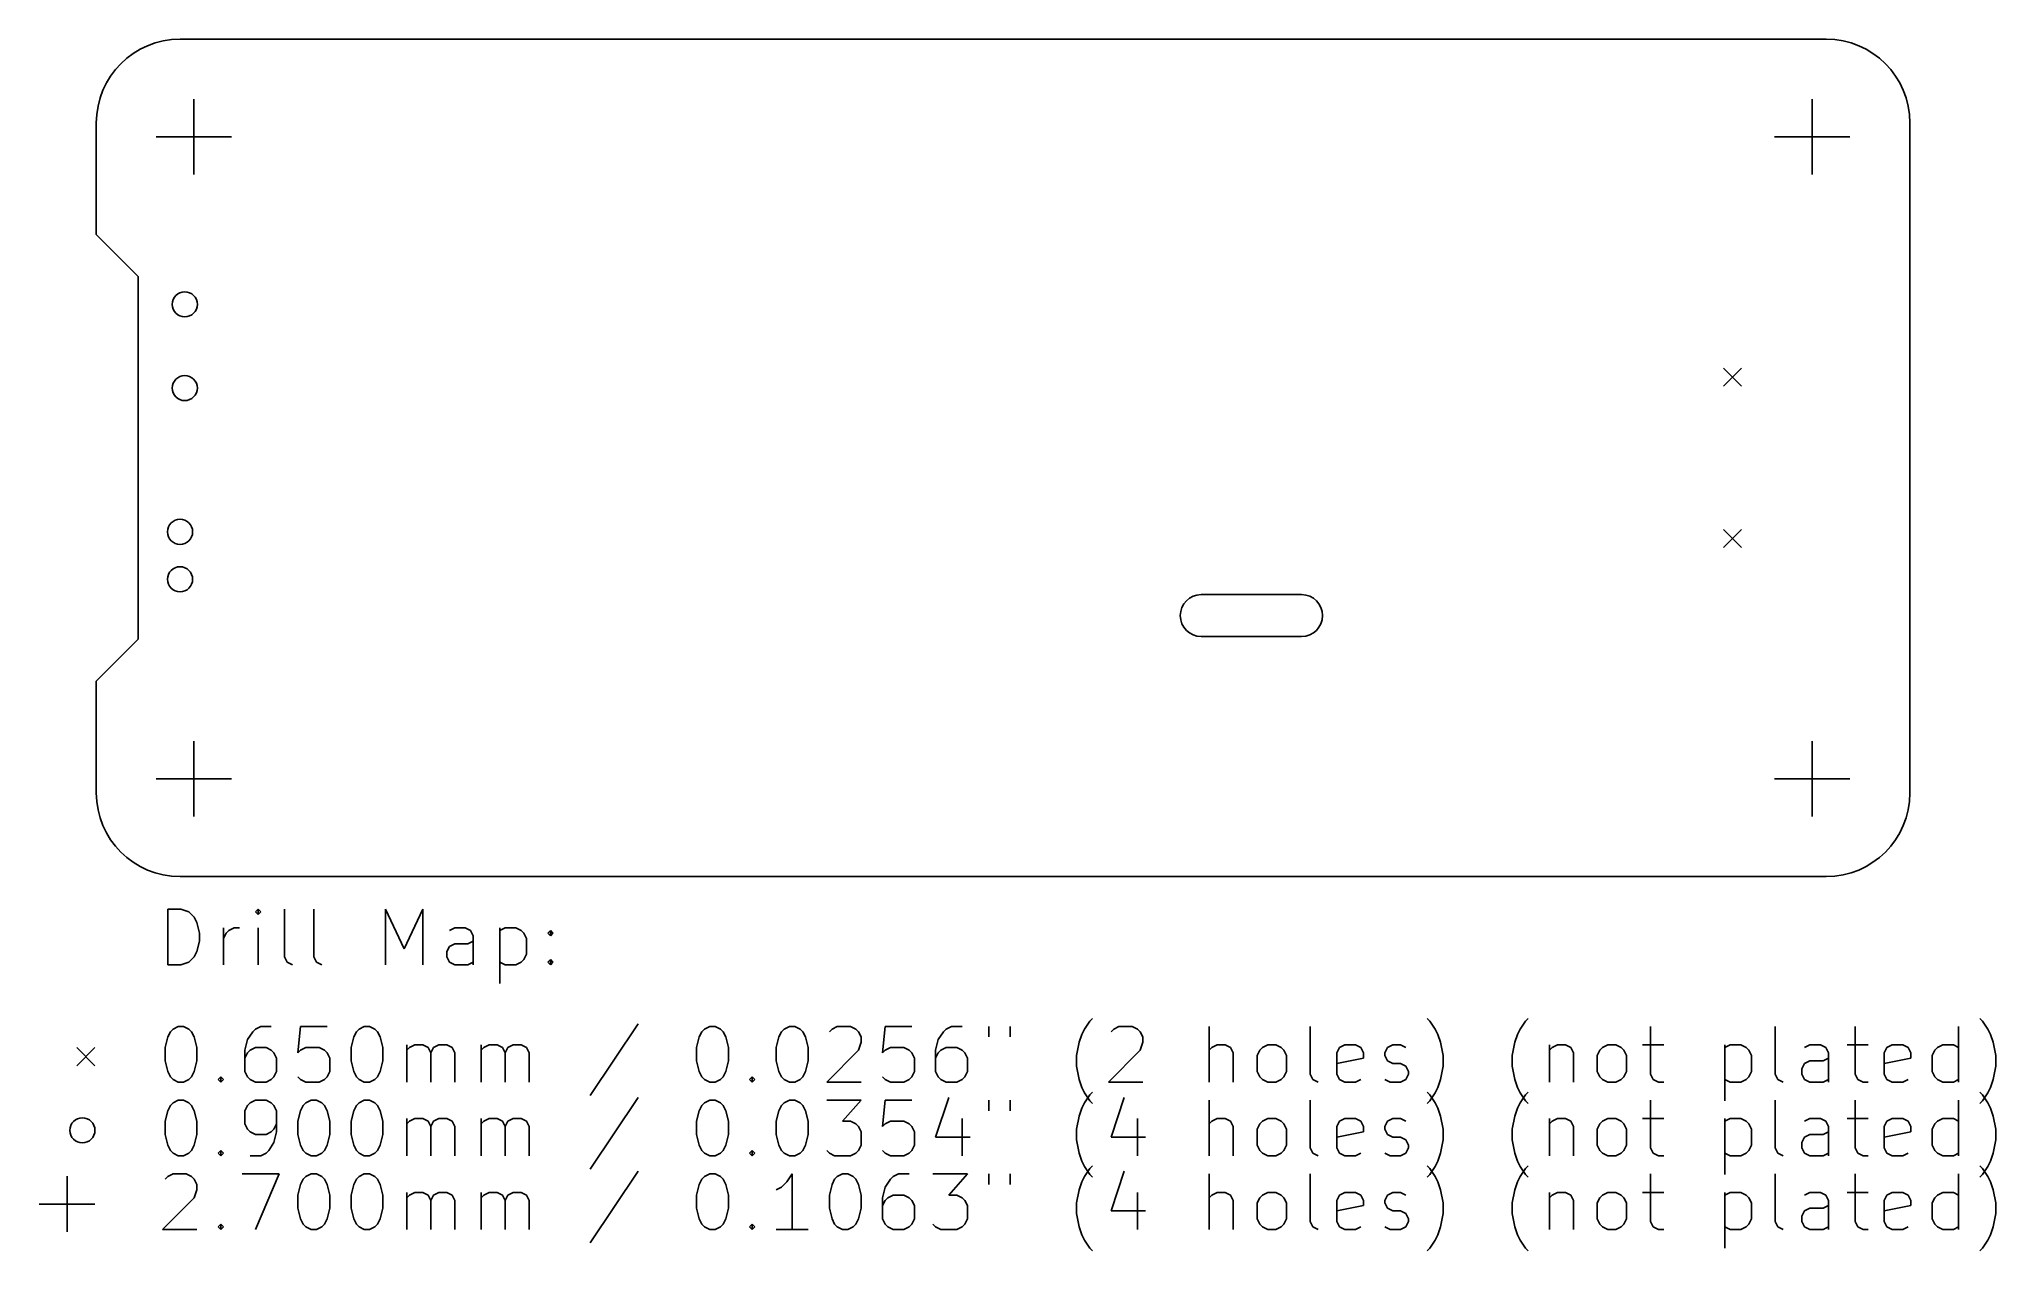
# Model space of a CAD drawing. Extents: x 3.5 to 6.26, y -5.33 to -3.62.
import ezdxf

# ---------------------------------------------------------------- set-up
doc = ezdxf.new("R2010")
doc.units = 0
doc.header["$MEASUREMENT"] = 0
doc.layers.add('BLACK', color=7, linetype='CONTINUOUS')

msp = doc.modelspace()

# ---------------------------------------------------------------- linework, layer by layer
at = {"layer": 'BLACK', "linetype": 'CONTINUOUS'}
for p, q in [((6.02362, -3.62205), (3.70079, -3.62205)), ((3.72047, -3.70669), (3.72047, -3.81299)), ((6.00394, -3.70669), (6.00394, -3.81299)), ((3.58268, -3.74016), (3.58268, -3.89764)), ((6.14173, -4.68504), (6.14173, -3.74016)), ((3.66732, -3.75984), (3.77362, -3.75984)), ((5.95079, -3.75984), (6.05709, -3.75984)), ((3.58268, -3.89764), (3.64173, -3.95669)), ((3.64173, -4.4685), (3.64173, -3.95669)), ((5.87874, -4.08602), (5.90433, -4.11161)), ((5.90433, -4.08602), (5.87874, -4.11161)), ((5.87874, -4.31358), (5.90433, -4.33917)), ((5.90433, -4.31358), (5.87874, -4.33917)), ((5.2126, -4.40551), (5.14173, -4.40551)), ((5.2126, -4.40551), (5.28346, -4.40551)), ((3.58268, -4.52756), (3.64173, -4.4685)), ((5.2126, -4.46457), (5.14173, -4.46457)), ((5.2126, -4.46457), (5.28346, -4.46457)), ((3.58268, -4.68504), (3.58268, -4.52756)), ((3.72047, -4.6122), (3.72047, -4.7185)), ((6.00394, -4.6122), (6.00394, -4.7185)), ((3.66732, -4.66535), (3.77362, -4.66535)), ((5.95079, -4.66535), (6.05709, -4.66535)), ((3.70079, -4.80315), (6.02362, -4.80315)), ((3.68338, -4.92775), (3.68338, -4.84901)), ((3.68338, -4.84901), (3.70212, -4.84901)), ((3.70212, -4.84901), (3.71337, -4.85276)), ((3.71337, -4.85276), (3.72087, -4.86026)), ((3.81086, -4.84901), (3.80711, -4.85276)), ((3.80711, -4.85276), (3.81086, -4.85651)), ((3.81461, -4.85276), (3.81086, -4.84901)), ((3.81086, -4.84901), (3.81086, -4.85651)), ((3.81086, -4.85651), (3.81461, -4.85276)), ((3.84836, -4.9165), (3.84836, -4.84901)), ((3.8896, -4.9165), (3.8896, -4.84901)), ((3.99084, -4.92775), (3.99084, -4.84901)), ((3.99084, -4.84901), (4.01708, -4.90525)), ((4.01708, -4.90525), (4.04333, -4.84901)), ((4.04333, -4.84901), (4.04333, -4.92775)), ((3.72087, -4.86026), (3.72462, -4.86776)), ((3.72462, -4.86776), (3.72837, -4.88276)), ((3.72837, -4.88276), (3.72837, -4.894)), ((3.76212, -4.92775), (3.76212, -4.87526)), ((3.76212, -4.89025), (3.76587, -4.88276)), ((3.76587, -4.88276), (3.76962, -4.87901)), ((3.76962, -4.87901), (3.77711, -4.87526)), ((3.77711, -4.87526), (3.78461, -4.87526)), ((3.81086, -4.92775), (3.81086, -4.87526)), ((4.08833, -4.87526), (4.08083, -4.87901)), ((4.10332, -4.87526), (4.08833, -4.87526)), ((4.11082, -4.87901), (4.10332, -4.87526)), ((4.11457, -4.8865), (4.11082, -4.87901)), ((4.11457, -4.92775), (4.11457, -4.8865)), ((4.15207, -4.87526), (4.15207, -4.954)), ((4.15207, -4.87901), (4.15957, -4.87526)), ((4.15957, -4.87526), (4.17457, -4.87526)), ((4.17457, -4.87526), (4.18206, -4.87901)), ((4.18206, -4.87901), (4.18581, -4.88276)), ((4.18581, -4.88276), (4.18956, -4.89025)), ((4.21956, -4.88276), (4.22331, -4.87901)), ((4.22331, -4.8865), (4.21956, -4.88276)), ((4.22331, -4.87901), (4.22706, -4.88276)), ((4.22331, -4.87901), (4.22331, -4.8865)), ((4.22706, -4.88276), (4.22331, -4.8865)), ((3.72462, -4.909), (3.72087, -4.9165)), ((3.72837, -4.894), (3.72462, -4.909)), ((4.07708, -4.909), (4.08083, -4.9015)), ((4.07708, -4.9165), (4.07708, -4.909)), ((4.08083, -4.9015), (4.08833, -4.89775)), ((4.08833, -4.89775), (4.10707, -4.89775)), ((4.10707, -4.89775), (4.11457, -4.894)), ((4.18956, -4.91275), (4.18581, -4.92025)), ((4.18956, -4.89025), (4.18956, -4.91275)), ((3.70212, -4.92775), (3.68338, -4.92775)), ((3.71337, -4.924), (3.70212, -4.92775)), ((3.72087, -4.9165), (3.71337, -4.924)), ((3.85211, -4.924), (3.84836, -4.9165)), ((3.8596, -4.92775), (3.85211, -4.924)), ((3.89335, -4.924), (3.8896, -4.9165)), ((3.90085, -4.92775), (3.89335, -4.924)), ((4.08083, -4.924), (4.07708, -4.9165)), ((4.08833, -4.92775), (4.08083, -4.924)), ((4.10707, -4.92775), (4.08833, -4.92775)), ((4.11457, -4.924), (4.10707, -4.92775)), ((4.15957, -4.92775), (4.15207, -4.924)), ((4.17457, -4.92775), (4.15957, -4.92775)), ((4.18206, -4.924), (4.17457, -4.92775)), ((4.18581, -4.92025), (4.18206, -4.924)), ((4.21956, -4.924), (4.22331, -4.92025)), ((4.22331, -4.92775), (4.21956, -4.924)), ((4.22331, -4.92025), (4.22706, -4.924)), ((4.22331, -4.92025), (4.22331, -4.92775)), ((4.22706, -4.924), (4.22331, -4.92775)), ((3.68338, -5.02936), (3.68713, -5.02186)), ((3.68713, -5.02186), (3.69088, -5.01811)), ((3.69088, -5.01811), (3.69837, -5.01436)), ((3.69837, -5.01436), (3.70587, -5.01436)), ((3.70587, -5.01436), (3.71337, -5.01811)), ((3.71337, -5.01811), (3.71712, -5.02186)), ((3.71712, -5.02186), (3.72087, -5.02936)), ((3.80336, -5.02186), (3.79586, -5.03311)), ((3.80711, -5.01811), (3.80336, -5.02186)), ((3.81461, -5.01436), (3.80711, -5.01811)), ((3.82961, -5.01436), (3.81461, -5.01436)), ((3.87085, -5.01436), (3.8671, -5.05186)), ((3.90835, -5.01436), (3.87085, -5.01436)), ((3.94584, -5.02936), (3.94959, -5.02186)), ((3.94959, -5.02186), (3.95334, -5.01811)), ((3.95334, -5.01811), (3.96084, -5.01436)), ((3.96084, -5.01436), (3.96834, -5.01436)), ((3.96834, -5.01436), (3.97584, -5.01811)), ((3.97584, -5.01811), (3.97959, -5.02186)), ((3.97959, -5.02186), (3.98334, -5.02936)), ((4.34704, -5.01061), (4.27955, -5.11185)), ((4.43328, -5.02936), (4.43703, -5.02186)), ((4.43703, -5.02186), (4.44078, -5.01811)), ((4.44078, -5.01811), (4.44828, -5.01436)), ((4.44828, -5.01436), (4.45578, -5.01436)), ((4.45578, -5.01436), (4.46328, -5.01811)), ((4.46328, -5.01811), (4.46703, -5.02186)), ((4.46703, -5.02186), (4.47078, -5.02936)), ((4.54577, -5.02936), (4.54952, -5.02186)), ((4.54952, -5.02186), (4.55327, -5.01811)), ((4.55327, -5.01811), (4.56077, -5.01436)), ((4.56077, -5.01436), (4.56827, -5.01436)), ((4.56827, -5.01436), (4.57577, -5.01811)), ((4.57577, -5.01811), (4.57951, -5.02186)), ((4.57951, -5.02186), (4.58326, -5.02936)), ((4.61701, -5.02186), (4.62076, -5.01811)), ((4.62076, -5.01811), (4.62826, -5.01436)), ((4.62826, -5.01436), (4.64701, -5.01436)), ((4.64701, -5.01436), (4.65451, -5.01811)), ((4.65451, -5.01811), (4.65825, -5.02186)), ((4.65825, -5.02186), (4.662, -5.02936)), ((4.69575, -5.01436), (4.692, -5.05186)), ((4.73325, -5.01436), (4.69575, -5.01436)), ((4.77824, -5.02186), (4.77074, -5.03311)), ((4.78199, -5.01811), (4.77824, -5.02186)), ((4.78949, -5.01436), (4.78199, -5.01811)), ((4.80449, -5.01436), (4.78949, -5.01436)), ((4.84198, -5.01436), (4.84198, -5.02936)), ((4.87198, -5.01436), (4.87198, -5.02936)), ((4.97322, -5.02561), (4.97697, -5.01811)), ((4.97697, -5.01811), (4.98446, -5.00686)), ((4.98446, -5.00686), (4.98821, -5.00312)), ((5.01446, -5.02186), (5.01821, -5.01811)), ((5.01821, -5.01811), (5.02571, -5.01436)), ((5.02571, -5.01436), (5.04446, -5.01436)), ((5.04446, -5.01436), (5.05196, -5.01811)), ((5.05196, -5.01811), (5.05571, -5.02186)), ((5.05571, -5.02186), (5.05945, -5.02936)), ((5.15319, -5.0931), (5.15319, -5.01436)), ((5.29568, -5.08186), (5.29568, -5.01436)), ((5.4644, -5.00686), (5.46065, -5.00312)), ((5.4719, -5.01811), (5.4644, -5.00686)), ((5.47565, -5.02561), (5.4719, -5.01811)), ((5.58814, -5.02561), (5.59189, -5.01811)), ((5.59189, -5.01811), (5.59939, -5.00686)), ((5.59939, -5.00686), (5.60314, -5.00312)), ((5.77562, -5.01436), (5.77562, -5.08186)), ((5.95184, -5.08186), (5.95184, -5.01436)), ((6.06433, -5.01436), (6.06433, -5.08186)), ((6.21056, -5.0931), (6.21056, -5.01436)), ((6.24431, -5.00686), (6.24056, -5.00312)), ((6.25181, -5.01811), (6.24431, -5.00686)), ((6.25556, -5.02561), (6.25181, -5.01811)), ((3.55512, -5.04429), (3.58071, -5.06988)), ((3.58071, -5.04429), (3.55512, -5.06988)), ((3.67963, -5.04436), (3.68338, -5.02936)), ((3.67963, -5.06311), (3.67963, -5.04436)), ((3.72087, -5.02936), (3.72462, -5.04436)), ((3.72462, -5.04436), (3.72462, -5.06311)), ((3.79586, -5.03311), (3.79211, -5.04811)), ((3.79211, -5.04811), (3.79211, -5.07811)), ((3.79586, -5.05186), (3.79211, -5.05936)), ((3.79961, -5.04811), (3.79586, -5.05186)), ((3.80711, -5.04436), (3.79961, -5.04811)), ((3.82211, -5.04436), (3.80711, -5.04436)), ((3.82961, -5.04811), (3.82211, -5.04436)), ((3.83336, -5.05186), (3.82961, -5.04811)), ((3.83711, -5.05936), (3.83336, -5.05186)), ((3.8671, -5.05186), (3.87085, -5.04811)), ((3.87085, -5.04811), (3.87835, -5.04436)), ((3.87835, -5.04436), (3.8971, -5.04436)), ((3.8971, -5.04436), (3.9046, -5.04811)), ((3.9046, -5.04811), (3.90835, -5.05186)), ((3.90835, -5.05186), (3.9121, -5.05936)), ((3.94209, -5.04436), (3.94584, -5.02936)), ((3.94209, -5.06311), (3.94209, -5.04436)), ((3.98334, -5.02936), (3.98709, -5.04436)), ((3.98709, -5.04436), (3.98709, -5.06311)), ((4.02083, -5.0931), (4.02083, -5.04061)), ((4.02083, -5.04811), (4.02458, -5.04436)), ((4.02458, -5.04436), (4.03208, -5.04061)), ((4.03208, -5.04061), (4.04333, -5.04061)), ((4.04333, -5.04061), (4.05083, -5.04436)), ((4.05083, -5.04436), (4.05458, -5.05186)), ((4.05458, -5.05186), (4.05833, -5.04436)), ((4.05458, -5.05186), (4.05458, -5.0931)), ((4.05833, -5.04436), (4.06583, -5.04061)), ((4.06583, -5.04061), (4.07708, -5.04061)), ((4.07708, -5.04061), (4.08458, -5.04436)), ((4.08458, -5.04436), (4.08833, -5.05186)), ((4.08833, -5.05186), (4.08833, -5.0931)), ((4.12582, -5.0931), (4.12582, -5.04061)), ((4.12582, -5.04811), (4.12957, -5.04436)), ((4.12957, -5.04436), (4.13707, -5.04061)), ((4.13707, -5.04061), (4.14832, -5.04061)), ((4.14832, -5.04061), (4.15582, -5.04436)), ((4.15582, -5.04436), (4.15957, -5.05186)), ((4.15957, -5.05186), (4.16332, -5.04436)), ((4.15957, -5.05186), (4.15957, -5.0931)), ((4.16332, -5.04436), (4.17082, -5.04061)), ((4.17082, -5.04061), (4.18206, -5.04061)), ((4.18206, -5.04061), (4.18956, -5.04436)), ((4.18956, -5.04436), (4.19331, -5.05186)), ((4.19331, -5.05186), (4.19331, -5.0931)), ((4.42953, -5.04436), (4.43328, -5.02936)), ((4.42953, -5.06311), (4.42953, -5.04436)), ((4.47078, -5.02936), (4.47453, -5.04436)), ((4.47453, -5.04436), (4.47453, -5.06311)), ((4.54202, -5.04436), (4.54577, -5.02936)), ((4.54202, -5.06311), (4.54202, -5.04436)), ((4.58326, -5.02936), (4.58701, -5.04436)), ((4.58701, -5.04436), (4.58701, -5.06311)), ((4.65825, -5.04811), (4.61326, -5.0931)), ((4.662, -5.03686), (4.65825, -5.04811)), ((4.662, -5.02936), (4.662, -5.03686)), ((4.692, -5.05186), (4.69575, -5.04811)), ((4.69575, -5.04811), (4.70325, -5.04436)), ((4.70325, -5.04436), (4.722, -5.04436)), ((4.722, -5.04436), (4.7295, -5.04811)), ((4.7295, -5.04811), (4.73325, -5.05186)), ((4.73325, -5.05186), (4.737, -5.05936)), ((4.77074, -5.03311), (4.76699, -5.04811)), ((4.76699, -5.04811), (4.76699, -5.07811)), ((4.77074, -5.05186), (4.76699, -5.05936)), ((4.77449, -5.04811), (4.77074, -5.05186)), ((4.78199, -5.04436), (4.77449, -5.04811)), ((4.79699, -5.04436), (4.78199, -5.04436)), ((4.80449, -5.04811), (4.79699, -5.04436)), ((4.80824, -5.05186), (4.80449, -5.04811)), ((4.81199, -5.05936), (4.80824, -5.05186)), ((4.96572, -5.05561), (4.96947, -5.03686)), ((4.96947, -5.03686), (4.97322, -5.02561)), ((5.05571, -5.04811), (5.01071, -5.0931)), ((5.05945, -5.03686), (5.05571, -5.04811)), ((5.05945, -5.02936), (5.05945, -5.03686)), ((5.15694, -5.04436), (5.15319, -5.04811)), ((5.16444, -5.04061), (5.15694, -5.04436)), ((5.17569, -5.04061), (5.16444, -5.04061)), ((5.18319, -5.04436), (5.17569, -5.04061)), ((5.18694, -5.05186), (5.18319, -5.04436)), ((5.18694, -5.0931), (5.18694, -5.05186)), ((5.22068, -5.05561), (5.22443, -5.04811)), ((5.22443, -5.04811), (5.22818, -5.04436)), ((5.22818, -5.04436), (5.23568, -5.04061)), ((5.23568, -5.04061), (5.24693, -5.04061)), ((5.24693, -5.04061), (5.25443, -5.04436)), ((5.25443, -5.04436), (5.25818, -5.04811)), ((5.25818, -5.04811), (5.26193, -5.05561)), ((5.33317, -5.05186), (5.33692, -5.04436)), ((5.33317, -5.08186), (5.33317, -5.05186)), ((5.33692, -5.04436), (5.34442, -5.04061)), ((5.34442, -5.04061), (5.35942, -5.04061)), ((5.35942, -5.04061), (5.36692, -5.04436)), ((5.36692, -5.04436), (5.37067, -5.05186)), ((5.37067, -5.05186), (5.37067, -5.05936)), ((5.40066, -5.05186), (5.40441, -5.04436)), ((5.40066, -5.05561), (5.40066, -5.05186)), ((5.40441, -5.04436), (5.41191, -5.04061)), ((5.41191, -5.04061), (5.42316, -5.04061)), ((5.42316, -5.04061), (5.43066, -5.04436)), ((5.4794, -5.03686), (5.47565, -5.02561)), ((5.48315, -5.05561), (5.4794, -5.03686)), ((5.58064, -5.05561), (5.58439, -5.03686)), ((5.58439, -5.03686), (5.58814, -5.02561)), ((5.63313, -5.04061), (5.63313, -5.0931)), ((5.63313, -5.04811), (5.63688, -5.04436)), ((5.63688, -5.04436), (5.64438, -5.04061)), ((5.64438, -5.04061), (5.65563, -5.04061)), ((5.65563, -5.04061), (5.66313, -5.04436)), ((5.66313, -5.04436), (5.66688, -5.05186)), ((5.66688, -5.05186), (5.66688, -5.0931)), ((5.70062, -5.05561), (5.70437, -5.04811)), ((5.70437, -5.04811), (5.70812, -5.04436)), ((5.70812, -5.04436), (5.71562, -5.04061)), ((5.71562, -5.04061), (5.72687, -5.04061)), ((5.72687, -5.04061), (5.73437, -5.04436)), ((5.73437, -5.04436), (5.73812, -5.04811)), ((5.73812, -5.04811), (5.74187, -5.05561)), ((5.76437, -5.04061), (5.79436, -5.04061)), ((5.8806, -5.04061), (5.8806, -5.11935)), ((5.8806, -5.04436), (5.8881, -5.04061)), ((5.8881, -5.04061), (5.9031, -5.04061)), ((5.9031, -5.04061), (5.9106, -5.04436)), ((5.9106, -5.04436), (5.91435, -5.04811)), ((5.91435, -5.04811), (5.9181, -5.05561)), ((6.00059, -5.04061), (5.99309, -5.04436)), ((6.01559, -5.04061), (6.00059, -5.04061)), ((6.02308, -5.04436), (6.01559, -5.04061)), ((6.02683, -5.05186), (6.02308, -5.04436)), ((6.02683, -5.0931), (6.02683, -5.05186)), ((6.05308, -5.04061), (6.08308, -5.04061)), ((6.10557, -5.05186), (6.10932, -5.04436)), ((6.10557, -5.08186), (6.10557, -5.05186)), ((6.10932, -5.04436), (6.11682, -5.04061)), ((6.11682, -5.04061), (6.13182, -5.04061)), ((6.13182, -5.04061), (6.13932, -5.04436)), ((6.13932, -5.04436), (6.14307, -5.05186)), ((6.14307, -5.05186), (6.14307, -5.05936)), ((6.17307, -5.05561), (6.17682, -5.04811)), ((6.17682, -5.04811), (6.18056, -5.04436)), ((6.18056, -5.04436), (6.18806, -5.04061)), ((6.18806, -5.04061), (6.20306, -5.04061)), ((6.20306, -5.04061), (6.21056, -5.04436)), ((6.2593, -5.03686), (6.25556, -5.02561)), ((6.26305, -5.05561), (6.2593, -5.03686)), ((3.68338, -5.07811), (3.67963, -5.06311)), ((3.68713, -5.0856), (3.68338, -5.07811)), ((3.72087, -5.07811), (3.71712, -5.0856)), ((3.72462, -5.06311), (3.72087, -5.07811)), ((3.79211, -5.07811), (3.79586, -5.0856)), ((3.83336, -5.0856), (3.83711, -5.07811)), ((3.83711, -5.07811), (3.83711, -5.05936)), ((3.9121, -5.07811), (3.90835, -5.0856)), ((3.9121, -5.05936), (3.9121, -5.07811)), ((3.94584, -5.07811), (3.94209, -5.06311)), ((3.94959, -5.0856), (3.94584, -5.07811)), ((3.98334, -5.07811), (3.97959, -5.0856)), ((3.98709, -5.06311), (3.98334, -5.07811)), ((4.43328, -5.07811), (4.42953, -5.06311)), ((4.43703, -5.0856), (4.43328, -5.07811)), ((4.47078, -5.07811), (4.46703, -5.0856)), ((4.47453, -5.06311), (4.47078, -5.07811)), ((4.54577, -5.07811), (4.54202, -5.06311)), ((4.54952, -5.0856), (4.54577, -5.07811)), ((4.58326, -5.07811), (4.57951, -5.0856)), ((4.58701, -5.06311), (4.58326, -5.07811)), ((4.737, -5.07811), (4.73325, -5.0856)), ((4.737, -5.05936), (4.737, -5.07811)), ((4.76699, -5.07811), (4.77074, -5.0856)), ((4.80824, -5.0856), (4.81199, -5.07811)), ((4.81199, -5.07811), (4.81199, -5.05936)), ((4.96572, -5.07061), (4.96572, -5.05561)), ((4.96947, -5.08935), (4.96572, -5.07061)), ((5.22068, -5.07811), (5.22068, -5.05561)), ((5.22443, -5.0856), (5.22068, -5.07811)), ((5.26193, -5.07811), (5.25818, -5.0856)), ((5.26193, -5.05561), (5.26193, -5.07811)), ((5.37067, -5.05936), (5.33317, -5.06686)), ((5.40441, -5.06311), (5.40066, -5.05561)), ((5.41191, -5.06686), (5.40441, -5.06311)), ((5.42316, -5.06686), (5.41191, -5.06686)), ((5.43066, -5.07061), (5.42316, -5.06686)), ((5.43441, -5.07811), (5.43066, -5.07061)), ((5.43441, -5.08186), (5.43441, -5.07811)), ((5.4794, -5.08935), (5.48315, -5.07061)), ((5.48315, -5.07061), (5.48315, -5.05561)), ((5.58064, -5.07061), (5.58064, -5.05561)), ((5.58439, -5.08935), (5.58064, -5.07061)), ((5.70062, -5.07811), (5.70062, -5.05561)), ((5.70437, -5.0856), (5.70062, -5.07811)), ((5.74187, -5.07811), (5.73812, -5.0856)), ((5.74187, -5.05561), (5.74187, -5.07811)), ((5.9181, -5.07811), (5.91435, -5.0856)), ((5.9181, -5.05561), (5.9181, -5.07811)), ((5.98934, -5.07436), (5.99309, -5.06686)), ((5.98934, -5.08186), (5.98934, -5.07436)), ((5.99309, -5.06686), (6.00059, -5.06311)), ((6.00059, -5.06311), (6.01933, -5.06311)), ((6.01933, -5.06311), (6.02683, -5.05936)), ((6.14307, -5.05936), (6.10557, -5.06686)), ((6.17307, -5.07811), (6.17307, -5.05561)), ((6.17682, -5.0856), (6.17307, -5.07811)), ((6.2593, -5.08935), (6.26305, -5.07061)), ((6.26305, -5.07061), (6.26305, -5.05561)), ((3.69088, -5.08935), (3.68713, -5.0856)), ((3.69837, -5.0931), (3.69088, -5.08935)), ((3.70587, -5.0931), (3.69837, -5.0931)), ((3.71337, -5.08935), (3.70587, -5.0931)), ((3.71712, -5.0856), (3.71337, -5.08935)), ((3.75462, -5.08935), (3.75837, -5.0856)), ((3.75837, -5.0931), (3.75462, -5.08935)), ((3.75837, -5.0856), (3.76212, -5.08935)), ((3.75837, -5.0856), (3.75837, -5.0931)), ((3.76212, -5.08935), (3.75837, -5.0931)), ((3.79586, -5.0856), (3.79961, -5.08935)), ((3.79961, -5.08935), (3.80711, -5.0931)), ((3.80711, -5.0931), (3.82211, -5.0931)), ((3.82211, -5.0931), (3.82961, -5.08935)), ((3.82961, -5.08935), (3.83336, -5.0856)), ((3.87085, -5.08935), (3.8671, -5.0856)), ((3.87835, -5.0931), (3.87085, -5.08935)), ((3.8971, -5.0931), (3.87835, -5.0931)), ((3.9046, -5.08935), (3.8971, -5.0931)), ((3.90835, -5.0856), (3.9046, -5.08935)), ((3.95334, -5.08935), (3.94959, -5.0856)), ((3.96084, -5.0931), (3.95334, -5.08935)), ((3.96834, -5.0931), (3.96084, -5.0931)), ((3.97584, -5.08935), (3.96834, -5.0931)), ((3.97959, -5.0856), (3.97584, -5.08935)), ((4.44078, -5.08935), (4.43703, -5.0856)), ((4.44828, -5.0931), (4.44078, -5.08935)), ((4.45578, -5.0931), (4.44828, -5.0931)), ((4.46328, -5.08935), (4.45578, -5.0931)), ((4.46703, -5.0856), (4.46328, -5.08935)), ((4.50452, -5.08935), (4.50827, -5.0856)), ((4.50827, -5.0931), (4.50452, -5.08935)), ((4.50827, -5.0856), (4.51202, -5.08935)), ((4.50827, -5.0856), (4.50827, -5.0931)), ((4.51202, -5.08935), (4.50827, -5.0931)), ((4.55327, -5.08935), (4.54952, -5.0856)), ((4.56077, -5.0931), (4.55327, -5.08935)), ((4.56827, -5.0931), (4.56077, -5.0931)), ((4.57577, -5.08935), (4.56827, -5.0931)), ((4.57951, -5.0856), (4.57577, -5.08935)), ((4.61326, -5.0931), (4.662, -5.0931)), ((4.69575, -5.08935), (4.692, -5.0856)), ((4.70325, -5.0931), (4.69575, -5.08935)), ((4.722, -5.0931), (4.70325, -5.0931)), ((4.7295, -5.08935), (4.722, -5.0931)), ((4.73325, -5.0856), (4.7295, -5.08935)), ((4.77074, -5.0856), (4.77449, -5.08935)), ((4.77449, -5.08935), (4.78199, -5.0931)), ((4.78199, -5.0931), (4.79699, -5.0931)), ((4.79699, -5.0931), (4.80449, -5.08935)), ((4.80449, -5.08935), (4.80824, -5.0856)), ((4.97322, -5.1006), (4.96947, -5.08935)), ((4.97697, -5.1081), (4.97322, -5.1006)), ((4.98446, -5.1108), (4.98821, -5.10705)), ((5.01071, -5.0931), (5.05945, -5.0931)), ((5.22818, -5.08935), (5.22443, -5.0856)), ((5.23568, -5.0931), (5.22818, -5.08935)), ((5.24693, -5.0931), (5.23568, -5.0931)), ((5.25443, -5.08935), (5.24693, -5.0931)), ((5.25818, -5.0856), (5.25443, -5.08935)), ((5.29942, -5.08935), (5.29568, -5.08186)), ((5.30692, -5.0931), (5.29942, -5.08935)), ((5.33692, -5.08935), (5.33317, -5.08186)), ((5.34442, -5.0931), (5.33692, -5.08935)), ((5.35942, -5.0931), (5.34442, -5.0931)), ((5.36692, -5.08935), (5.35942, -5.0931)), ((5.40066, -5.08935), (5.40816, -5.0931)), ((5.40816, -5.0931), (5.42316, -5.0931)), ((5.42316, -5.0931), (5.43066, -5.08935)), ((5.43066, -5.08935), (5.43441, -5.08186)), ((5.4644, -5.1108), (5.46065, -5.10705)), ((5.4719, -5.1081), (5.47565, -5.1006)), ((5.47565, -5.1006), (5.4794, -5.08935)), ((5.58814, -5.1006), (5.58439, -5.08935)), ((5.59189, -5.1081), (5.58814, -5.1006)), ((5.59939, -5.1108), (5.60314, -5.10705)), ((5.70812, -5.08935), (5.70437, -5.0856)), ((5.71562, -5.0931), (5.70812, -5.08935)), ((5.72687, -5.0931), (5.71562, -5.0931)), ((5.73437, -5.08935), (5.72687, -5.0931)), ((5.73812, -5.0856), (5.73437, -5.08935)), ((5.77562, -5.08186), (5.77936, -5.08935)), ((5.77936, -5.08935), (5.78686, -5.0931)), ((5.78686, -5.0931), (5.79436, -5.0931)), ((5.8881, -5.0931), (5.8806, -5.08935)), ((5.9031, -5.0931), (5.8881, -5.0931)), ((5.9106, -5.08935), (5.9031, -5.0931)), ((5.91435, -5.0856), (5.9106, -5.08935)), ((5.95559, -5.08935), (5.95184, -5.08186)), ((5.96309, -5.0931), (5.95559, -5.08935)), ((5.99309, -5.08935), (5.98934, -5.08186)), ((6.00059, -5.0931), (5.99309, -5.08935)), ((6.01933, -5.0931), (6.00059, -5.0931)), ((6.02683, -5.08935), (6.01933, -5.0931)), ((6.06433, -5.08186), (6.06808, -5.08935)), ((6.06808, -5.08935), (6.07558, -5.0931)), ((6.07558, -5.0931), (6.08308, -5.0931)), ((6.10932, -5.08935), (6.10557, -5.08186)), ((6.11682, -5.0931), (6.10932, -5.08935)), ((6.13182, -5.0931), (6.11682, -5.0931)), ((6.13932, -5.08935), (6.13182, -5.0931)), ((6.18056, -5.08935), (6.17682, -5.0856)), ((6.18806, -5.0931), (6.18056, -5.08935)), ((6.20306, -5.0931), (6.18806, -5.0931)), ((6.21056, -5.08935), (6.20306, -5.0931)), ((6.24431, -5.1108), (6.24056, -5.10705)), ((6.25181, -5.1081), (6.25556, -5.1006)), ((6.25556, -5.1006), (6.2593, -5.08935)), ((3.67963, -5.1483), (3.68338, -5.1333)), ((3.68338, -5.1333), (3.68713, -5.1258)), ((3.68713, -5.1258), (3.69088, -5.12205)), ((3.69088, -5.12205), (3.69837, -5.1183)), ((3.69837, -5.1183), (3.70587, -5.1183)), ((3.70587, -5.1183), (3.71337, -5.12205)), ((3.71337, -5.12205), (3.71712, -5.1258)), ((3.71712, -5.1258), (3.72087, -5.1333)), ((3.72087, -5.1333), (3.72462, -5.1483)), ((3.79586, -5.1258), (3.79211, -5.1333)), ((3.79211, -5.1333), (3.79211, -5.15205)), ((3.79961, -5.12205), (3.79586, -5.1258)), ((3.80711, -5.1183), (3.79961, -5.12205)), ((3.82211, -5.1183), (3.80711, -5.1183)), ((3.82961, -5.12205), (3.82211, -5.1183)), ((3.83336, -5.1258), (3.82961, -5.12205)), ((3.83711, -5.1333), (3.83336, -5.1258)), ((3.83711, -5.1633), (3.83711, -5.1333)), ((3.8671, -5.1483), (3.87085, -5.1333)), ((3.87085, -5.1333), (3.8746, -5.1258)), ((3.8746, -5.1258), (3.87835, -5.12205)), ((3.87835, -5.12205), (3.88585, -5.1183)), ((3.88585, -5.1183), (3.89335, -5.1183)), ((3.89335, -5.1183), (3.90085, -5.12205)), ((3.90085, -5.12205), (3.9046, -5.1258)), ((3.9046, -5.1258), (3.90835, -5.1333)), ((3.90835, -5.1333), (3.9121, -5.1483)), ((3.94209, -5.1483), (3.94584, -5.1333)), ((3.94584, -5.1333), (3.94959, -5.1258)), ((3.94959, -5.1258), (3.95334, -5.12205)), ((3.95334, -5.12205), (3.96084, -5.1183)), ((3.96084, -5.1183), (3.96834, -5.1183)), ((3.96834, -5.1183), (3.97584, -5.12205)), ((3.97584, -5.12205), (3.97959, -5.1258)), ((3.97959, -5.1258), (3.98334, -5.1333)), ((3.98334, -5.1333), (3.98709, -5.1483)), ((4.34704, -5.11455), (4.27955, -5.21579)), ((4.42953, -5.1483), (4.43328, -5.1333)), ((4.43328, -5.1333), (4.43703, -5.1258)), ((4.43703, -5.1258), (4.44078, -5.12205)), ((4.44078, -5.12205), (4.44828, -5.1183)), ((4.44828, -5.1183), (4.45578, -5.1183)), ((4.45578, -5.1183), (4.46328, -5.12205)), ((4.46328, -5.12205), (4.46703, -5.1258)), ((4.46703, -5.1258), (4.47078, -5.1333)), ((4.47078, -5.1333), (4.47453, -5.1483)), ((4.54202, -5.1483), (4.54577, -5.1333)), ((4.54577, -5.1333), (4.54952, -5.1258)), ((4.54952, -5.1258), (4.55327, -5.12205)), ((4.55327, -5.12205), (4.56077, -5.1183)), ((4.56077, -5.1183), (4.56827, -5.1183)), ((4.56827, -5.1183), (4.57577, -5.12205)), ((4.57577, -5.12205), (4.57951, -5.1258)), ((4.57951, -5.1258), (4.58326, -5.1333)), ((4.58326, -5.1333), (4.58701, -5.1483)), ((4.61326, -5.1183), (4.662, -5.1183)), ((4.662, -5.1183), (4.63576, -5.1483)), ((4.69575, -5.1183), (4.692, -5.1558)), ((4.73325, -5.1183), (4.69575, -5.1183)), ((4.78574, -5.11455), (4.76699, -5.17079)), ((4.84198, -5.1183), (4.84198, -5.1333)), ((4.87198, -5.1183), (4.87198, -5.1333)), ((4.96947, -5.1408), (4.97322, -5.12955)), ((4.97322, -5.12955), (4.97697, -5.12205)), ((4.98446, -5.11935), (4.97697, -5.1081)), ((4.97697, -5.12205), (4.98446, -5.1108)), ((4.98821, -5.1231), (4.98446, -5.11935)), ((5.03321, -5.11455), (5.01446, -5.17079)), ((5.15319, -5.19704), (5.15319, -5.1183)), ((5.29568, -5.18579), (5.29568, -5.1183)), ((5.46065, -5.1231), (5.4644, -5.11935)), ((5.4644, -5.11935), (5.4719, -5.1081)), ((5.4719, -5.12205), (5.4644, -5.1108)), ((5.47565, -5.12955), (5.4719, -5.12205)), ((5.4794, -5.1408), (5.47565, -5.12955)), ((5.58439, -5.1408), (5.58814, -5.12955)), ((5.58814, -5.12955), (5.59189, -5.12205)), ((5.59939, -5.11935), (5.59189, -5.1081)), ((5.59189, -5.12205), (5.59939, -5.1108)), ((5.60314, -5.1231), (5.59939, -5.11935)), ((5.77562, -5.1183), (5.77562, -5.18579)), ((5.95184, -5.18579), (5.95184, -5.1183)), ((6.06433, -5.1183), (6.06433, -5.18579)), ((6.21056, -5.19704), (6.21056, -5.1183)), ((6.24056, -5.1231), (6.24431, -5.11935)), ((6.24431, -5.11935), (6.25181, -5.1081)), ((6.25181, -5.12205), (6.24431, -5.1108)), ((6.25556, -5.12955), (6.25181, -5.12205)), ((6.2593, -5.1408), (6.25556, -5.12955)), ((3.67963, -5.16704), (3.67963, -5.1483)), ((3.72462, -5.1483), (3.72462, -5.16704)), ((3.79211, -5.15205), (3.79586, -5.15955)), ((3.79586, -5.15955), (3.79961, -5.1633)), ((3.82961, -5.1633), (3.83336, -5.15955)), ((3.83336, -5.15955), (3.83711, -5.15205)), ((3.8671, -5.16704), (3.8671, -5.1483)), ((3.9121, -5.1483), (3.9121, -5.16704)), ((3.94209, -5.16704), (3.94209, -5.1483)), ((3.98709, -5.1483), (3.98709, -5.16704)), ((4.02083, -5.19704), (4.02083, -5.14455)), ((4.02083, -5.15205), (4.02458, -5.1483)), ((4.02458, -5.1483), (4.03208, -5.14455)), ((4.03208, -5.14455), (4.04333, -5.14455)), ((4.04333, -5.14455), (4.05083, -5.1483)), ((4.05083, -5.1483), (4.05458, -5.1558)), ((4.05458, -5.1558), (4.05833, -5.1483)), ((4.05458, -5.1558), (4.05458, -5.19704)), ((4.05833, -5.1483), (4.06583, -5.14455)), ((4.06583, -5.14455), (4.07708, -5.14455)), ((4.07708, -5.14455), (4.08458, -5.1483)), ((4.08458, -5.1483), (4.08833, -5.1558)), ((4.08833, -5.1558), (4.08833, -5.19704)), ((4.12582, -5.19704), (4.12582, -5.14455)), ((4.12582, -5.15205), (4.12957, -5.1483)), ((4.12957, -5.1483), (4.13707, -5.14455)), ((4.13707, -5.14455), (4.14832, -5.14455)), ((4.14832, -5.14455), (4.15582, -5.1483)), ((4.15582, -5.1483), (4.15957, -5.1558)), ((4.15957, -5.1558), (4.16332, -5.1483)), ((4.15957, -5.1558), (4.15957, -5.19704)), ((4.16332, -5.1483), (4.17082, -5.14455)), ((4.17082, -5.14455), (4.18206, -5.14455)), ((4.18206, -5.14455), (4.18956, -5.1483)), ((4.18956, -5.1483), (4.19331, -5.1558)), ((4.19331, -5.1558), (4.19331, -5.19704)), ((4.42953, -5.16704), (4.42953, -5.1483)), ((4.47453, -5.1483), (4.47453, -5.16704)), ((4.54202, -5.16704), (4.54202, -5.1483)), ((4.58701, -5.1483), (4.58701, -5.16704)), ((4.63576, -5.1483), (4.64701, -5.1483)), ((4.64701, -5.1483), (4.65451, -5.15205)), ((4.65451, -5.15205), (4.65825, -5.1558)), ((4.65825, -5.1558), (4.662, -5.1633)), ((4.692, -5.1558), (4.69575, -5.15205)), ((4.69575, -5.15205), (4.70325, -5.1483)), ((4.70325, -5.1483), (4.722, -5.1483)), ((4.722, -5.1483), (4.7295, -5.15205)), ((4.7295, -5.15205), (4.73325, -5.1558)), ((4.73325, -5.1558), (4.737, -5.1633)), ((4.80449, -5.14455), (4.80449, -5.19704)), ((4.96572, -5.15955), (4.96947, -5.1408)), ((4.96572, -5.17454), (4.96572, -5.15955)), ((5.05196, -5.14455), (5.05196, -5.19704)), ((5.15694, -5.1483), (5.15319, -5.15205)), ((5.16444, -5.14455), (5.15694, -5.1483)), ((5.17569, -5.14455), (5.16444, -5.14455)), ((5.18319, -5.1483), (5.17569, -5.14455)), ((5.18694, -5.1558), (5.18319, -5.1483)), ((5.18694, -5.19704), (5.18694, -5.1558)), ((5.22068, -5.15955), (5.22443, -5.15205)), ((5.22068, -5.18204), (5.22068, -5.15955)), ((5.22443, -5.15205), (5.22818, -5.1483)), ((5.22818, -5.1483), (5.23568, -5.14455)), ((5.23568, -5.14455), (5.24693, -5.14455)), ((5.24693, -5.14455), (5.25443, -5.1483)), ((5.25443, -5.1483), (5.25818, -5.15205)), ((5.25818, -5.15205), (5.26193, -5.15955)), ((5.26193, -5.15955), (5.26193, -5.18204)), ((5.33317, -5.1558), (5.33692, -5.1483)), ((5.33317, -5.18579), (5.33317, -5.1558)), ((5.33692, -5.1483), (5.34442, -5.14455)), ((5.34442, -5.14455), (5.35942, -5.14455)), ((5.35942, -5.14455), (5.36692, -5.1483)), ((5.36692, -5.1483), (5.37067, -5.1558)), ((5.37067, -5.1558), (5.37067, -5.1633)), ((5.40066, -5.1558), (5.40441, -5.1483)), ((5.40066, -5.15955), (5.40066, -5.1558)), ((5.40441, -5.16704), (5.40066, -5.15955)), ((5.40441, -5.1483), (5.41191, -5.14455)), ((5.41191, -5.14455), (5.42316, -5.14455)), ((5.42316, -5.14455), (5.43066, -5.1483)), ((5.48315, -5.15955), (5.4794, -5.1408)), ((5.48315, -5.17454), (5.48315, -5.15955)), ((5.58064, -5.15955), (5.58439, -5.1408)), ((5.58064, -5.17454), (5.58064, -5.15955)), ((5.63313, -5.14455), (5.63313, -5.19704)), ((5.63313, -5.15205), (5.63688, -5.1483)), ((5.63688, -5.1483), (5.64438, -5.14455)), ((5.64438, -5.14455), (5.65563, -5.14455)), ((5.65563, -5.14455), (5.66313, -5.1483)), ((5.66313, -5.1483), (5.66688, -5.1558)), ((5.66688, -5.1558), (5.66688, -5.19704)), ((5.70062, -5.15955), (5.70437, -5.15205)), ((5.70062, -5.18204), (5.70062, -5.15955)), ((5.70437, -5.15205), (5.70812, -5.1483)), ((5.70812, -5.1483), (5.71562, -5.14455)), ((5.71562, -5.14455), (5.72687, -5.14455)), ((5.72687, -5.14455), (5.73437, -5.1483)), ((5.73437, -5.1483), (5.73812, -5.15205)), ((5.73812, -5.15205), (5.74187, -5.15955)), ((5.74187, -5.15955), (5.74187, -5.18204)), ((5.76437, -5.14455), (5.79436, -5.14455)), ((5.8806, -5.14455), (5.8806, -5.22329)), ((5.8806, -5.1483), (5.8881, -5.14455)), ((5.8881, -5.14455), (5.9031, -5.14455)), ((5.9031, -5.14455), (5.9106, -5.1483)), ((5.9106, -5.1483), (5.91435, -5.15205)), ((5.91435, -5.15205), (5.9181, -5.15955)), ((5.9181, -5.15955), (5.9181, -5.18204)), ((6.00059, -5.14455), (5.99309, -5.1483)), ((6.01559, -5.14455), (6.00059, -5.14455)), ((6.02308, -5.1483), (6.01559, -5.14455)), ((6.02683, -5.1558), (6.02308, -5.1483)), ((6.02683, -5.19704), (6.02683, -5.1558)), ((6.05308, -5.14455), (6.08308, -5.14455)), ((6.10557, -5.1558), (6.10932, -5.1483)), ((6.10557, -5.18579), (6.10557, -5.1558)), ((6.10932, -5.1483), (6.11682, -5.14455)), ((6.11682, -5.14455), (6.13182, -5.14455)), ((6.13182, -5.14455), (6.13932, -5.1483)), ((6.13932, -5.1483), (6.14307, -5.1558)), ((6.14307, -5.1558), (6.14307, -5.1633)), ((6.17307, -5.15955), (6.17682, -5.15205)), ((6.17307, -5.18204), (6.17307, -5.15955)), ((6.17682, -5.15205), (6.18056, -5.1483)), ((6.18056, -5.1483), (6.18806, -5.14455)), ((6.18806, -5.14455), (6.20306, -5.14455)), ((6.20306, -5.14455), (6.21056, -5.1483)), ((6.26305, -5.15955), (6.2593, -5.1408)), ((6.26305, -5.17454), (6.26305, -5.15955)), ((3.68338, -5.18204), (3.67963, -5.16704)), ((3.68713, -5.18954), (3.68338, -5.18204)), ((3.69088, -5.19329), (3.68713, -5.18954)), ((3.71712, -5.18954), (3.71337, -5.19329)), ((3.72087, -5.18204), (3.71712, -5.18954)), ((3.72462, -5.16704), (3.72087, -5.18204)), ((3.75462, -5.19329), (3.75837, -5.18954)), ((3.75837, -5.18954), (3.76212, -5.19329)), ((3.75837, -5.18954), (3.75837, -5.19704)), ((3.79961, -5.1633), (3.80711, -5.16704)), ((3.80711, -5.16704), (3.82211, -5.16704)), ((3.82211, -5.16704), (3.82961, -5.1633)), ((3.82211, -5.19329), (3.82586, -5.18954)), ((3.82586, -5.18954), (3.83336, -5.17829)), ((3.83336, -5.17829), (3.83711, -5.1633)), ((3.87085, -5.18204), (3.8671, -5.16704)), ((3.8746, -5.18954), (3.87085, -5.18204)), ((3.87835, -5.19329), (3.8746, -5.18954)), ((3.9046, -5.18954), (3.90085, -5.19329)), ((3.90835, -5.18204), (3.9046, -5.18954)), ((3.9121, -5.16704), (3.90835, -5.18204)), ((3.94584, -5.18204), (3.94209, -5.16704)), ((3.94959, -5.18954), (3.94584, -5.18204)), ((3.95334, -5.19329), (3.94959, -5.18954)), ((3.97959, -5.18954), (3.97584, -5.19329)), ((3.98334, -5.18204), (3.97959, -5.18954)), ((3.98709, -5.16704), (3.98334, -5.18204)), ((4.43328, -5.18204), (4.42953, -5.16704)), ((4.43703, -5.18954), (4.43328, -5.18204)), ((4.44078, -5.19329), (4.43703, -5.18954)), ((4.46703, -5.18954), (4.46328, -5.19329)), ((4.47078, -5.18204), (4.46703, -5.18954)), ((4.47453, -5.16704), (4.47078, -5.18204)), ((4.50452, -5.19329), (4.50827, -5.18954)), ((4.50827, -5.18954), (4.51202, -5.19329)), ((4.50827, -5.18954), (4.50827, -5.19704)), ((4.54577, -5.18204), (4.54202, -5.16704)), ((4.54952, -5.18954), (4.54577, -5.18204)), ((4.55327, -5.19329), (4.54952, -5.18954)), ((4.57951, -5.18954), (4.57577, -5.19329)), ((4.58326, -5.18204), (4.57951, -5.18954)), ((4.58701, -5.16704), (4.58326, -5.18204)), ((4.61701, -5.19329), (4.61326, -5.18954)), ((4.65825, -5.18954), (4.65451, -5.19329)), ((4.662, -5.18204), (4.65825, -5.18954)), ((4.662, -5.1633), (4.662, -5.18204)), ((4.69575, -5.19329), (4.692, -5.18954)), ((4.73325, -5.18954), (4.7295, -5.19329)), ((4.737, -5.18204), (4.73325, -5.18954)), ((4.737, -5.1633), (4.737, -5.18204)), ((4.76699, -5.17079), (4.81574, -5.17079)), ((4.96947, -5.19329), (4.96572, -5.17454)), ((5.01446, -5.17079), (5.0632, -5.17079)), ((5.22443, -5.18954), (5.22068, -5.18204)), ((5.22818, -5.19329), (5.22443, -5.18954)), ((5.25818, -5.18954), (5.25443, -5.19329)), ((5.26193, -5.18204), (5.25818, -5.18954)), ((5.29942, -5.19329), (5.29568, -5.18579)), ((5.37067, -5.1633), (5.33317, -5.17079)), ((5.33692, -5.19329), (5.33317, -5.18579)), ((5.41191, -5.17079), (5.40441, -5.16704)), ((5.42316, -5.17079), (5.41191, -5.17079)), ((5.43066, -5.17454), (5.42316, -5.17079)), ((5.43441, -5.18204), (5.43066, -5.17454)), ((5.43066, -5.19329), (5.43441, -5.18579)), ((5.43441, -5.18579), (5.43441, -5.18204)), ((5.4794, -5.19329), (5.48315, -5.17454)), ((5.58439, -5.19329), (5.58064, -5.17454)), ((5.70437, -5.18954), (5.70062, -5.18204)), ((5.70812, -5.19329), (5.70437, -5.18954)), ((5.73812, -5.18954), (5.73437, -5.19329)), ((5.74187, -5.18204), (5.73812, -5.18954)), ((5.77562, -5.18579), (5.77936, -5.19329)), ((5.91435, -5.18954), (5.9106, -5.19329)), ((5.9181, -5.18204), (5.91435, -5.18954)), ((5.95559, -5.19329), (5.95184, -5.18579)), ((5.98934, -5.17829), (5.99309, -5.17079)), ((5.98934, -5.18579), (5.98934, -5.17829)), ((5.99309, -5.19329), (5.98934, -5.18579)), ((5.99309, -5.17079), (6.00059, -5.16704)), ((6.00059, -5.16704), (6.01933, -5.16704)), ((6.01933, -5.16704), (6.02683, -5.1633)), ((6.06433, -5.18579), (6.06808, -5.19329)), ((6.14307, -5.1633), (6.10557, -5.17079)), ((6.10932, -5.19329), (6.10557, -5.18579)), ((6.17682, -5.18954), (6.17307, -5.18204)), ((6.18056, -5.19329), (6.17682, -5.18954)), ((6.2593, -5.19329), (6.26305, -5.17454)), ((3.69837, -5.19704), (3.69088, -5.19329)), ((3.70587, -5.19704), (3.69837, -5.19704)), ((3.71337, -5.19329), (3.70587, -5.19704)), ((3.75837, -5.19704), (3.75462, -5.19329)), ((3.76212, -5.19329), (3.75837, -5.19704)), ((3.79961, -5.19704), (3.81461, -5.19704)), ((3.81461, -5.19704), (3.82211, -5.19329)), ((3.88585, -5.19704), (3.87835, -5.19329)), ((3.89335, -5.19704), (3.88585, -5.19704)), ((3.90085, -5.19329), (3.89335, -5.19704)), ((3.96084, -5.19704), (3.95334, -5.19329)), ((3.96834, -5.19704), (3.96084, -5.19704)), ((3.97584, -5.19329), (3.96834, -5.19704)), ((4.44828, -5.19704), (4.44078, -5.19329)), ((4.45578, -5.19704), (4.44828, -5.19704)), ((4.46328, -5.19329), (4.45578, -5.19704)), ((4.50827, -5.19704), (4.50452, -5.19329)), ((4.51202, -5.19329), (4.50827, -5.19704)), ((4.56077, -5.19704), (4.55327, -5.19329)), ((4.56827, -5.19704), (4.56077, -5.19704)), ((4.57577, -5.19329), (4.56827, -5.19704)), ((4.62451, -5.19704), (4.61701, -5.19329)), ((4.64701, -5.19704), (4.62451, -5.19704)), ((4.65451, -5.19329), (4.64701, -5.19704)), ((4.70325, -5.19704), (4.69575, -5.19329)), ((4.722, -5.19704), (4.70325, -5.19704)), ((4.7295, -5.19329), (4.722, -5.19704)), ((4.97322, -5.20454), (4.96947, -5.19329)), ((4.97697, -5.21204), (4.97322, -5.20454)), ((4.98446, -5.22329), (4.97697, -5.21204)), ((4.97697, -5.22599), (4.98446, -5.21474)), ((4.98446, -5.21474), (4.98821, -5.21099)), ((5.23568, -5.19704), (5.22818, -5.19329)), ((5.24693, -5.19704), (5.23568, -5.19704)), ((5.25443, -5.19329), (5.24693, -5.19704)), ((5.30692, -5.19704), (5.29942, -5.19329)), ((5.34442, -5.19704), (5.33692, -5.19329)), ((5.35942, -5.19704), (5.34442, -5.19704)), ((5.36692, -5.19329), (5.35942, -5.19704)), ((5.40066, -5.19329), (5.40816, -5.19704)), ((5.40816, -5.19704), (5.42316, -5.19704)), ((5.42316, -5.19704), (5.43066, -5.19329)), ((5.4644, -5.21474), (5.46065, -5.21099)), ((5.4644, -5.22329), (5.4719, -5.21204)), ((5.4719, -5.22599), (5.4644, -5.21474)), ((5.4719, -5.21204), (5.47565, -5.20454)), ((5.47565, -5.20454), (5.4794, -5.19329)), ((5.58814, -5.20454), (5.58439, -5.19329)), ((5.59189, -5.21204), (5.58814, -5.20454)), ((5.59939, -5.22329), (5.59189, -5.21204)), ((5.59189, -5.22599), (5.59939, -5.21474)), ((5.59939, -5.21474), (5.60314, -5.21099)), ((5.71562, -5.19704), (5.70812, -5.19329)), ((5.72687, -5.19704), (5.71562, -5.19704)), ((5.73437, -5.19329), (5.72687, -5.19704)), ((5.77936, -5.19329), (5.78686, -5.19704)), ((5.78686, -5.19704), (5.79436, -5.19704)), ((5.8881, -5.19704), (5.8806, -5.19329)), ((5.9031, -5.19704), (5.8881, -5.19704)), ((5.9106, -5.19329), (5.9031, -5.19704)), ((5.96309, -5.19704), (5.95559, -5.19329)), ((6.00059, -5.19704), (5.99309, -5.19329)), ((6.01933, -5.19704), (6.00059, -5.19704)), ((6.02683, -5.19329), (6.01933, -5.19704)), ((6.06808, -5.19329), (6.07558, -5.19704)), ((6.07558, -5.19704), (6.08308, -5.19704)), ((6.11682, -5.19704), (6.10932, -5.19329)), ((6.13182, -5.19704), (6.11682, -5.19704)), ((6.13932, -5.19329), (6.13182, -5.19704)), ((6.18806, -5.19704), (6.18056, -5.19329)), ((6.20306, -5.19704), (6.18806, -5.19704)), ((6.21056, -5.19329), (6.20306, -5.19704)), ((6.24431, -5.21474), (6.24056, -5.21099)), ((6.24431, -5.22329), (6.25181, -5.21204)), ((6.25181, -5.22599), (6.24431, -5.21474)), ((6.25181, -5.21204), (6.25556, -5.20454)), ((6.25556, -5.20454), (6.2593, -5.19329)), ((3.54134, -5.22559), (3.54134, -5.30433)), ((3.67963, -5.22974), (3.68338, -5.22599)), ((3.68338, -5.22599), (3.69088, -5.22224)), ((3.69088, -5.22224), (3.70962, -5.22224)), ((3.70962, -5.22224), (3.71712, -5.22599)), ((3.71712, -5.22599), (3.72087, -5.22974)), ((3.72087, -5.22974), (3.72462, -5.23724)), ((3.72462, -5.24473), (3.72087, -5.25598)), ((3.72462, -5.23724), (3.72462, -5.24473)), ((3.78836, -5.22224), (3.84086, -5.22224)), ((3.84086, -5.22224), (3.80711, -5.30098)), ((3.8671, -5.25223), (3.87085, -5.23724)), ((3.87085, -5.23724), (3.8746, -5.22974)), ((3.8746, -5.22974), (3.87835, -5.22599)), ((3.87835, -5.22599), (3.88585, -5.22224)), ((3.88585, -5.22224), (3.89335, -5.22224)), ((3.89335, -5.22224), (3.90085, -5.22599)), ((3.90085, -5.22599), (3.9046, -5.22974)), ((3.9046, -5.22974), (3.90835, -5.23724)), ((3.90835, -5.23724), (3.9121, -5.25223)), ((3.94209, -5.25223), (3.94584, -5.23724)), ((3.94584, -5.23724), (3.94959, -5.22974)), ((3.94959, -5.22974), (3.95334, -5.22599)), ((3.95334, -5.22599), (3.96084, -5.22224)), ((3.96084, -5.22224), (3.96834, -5.22224)), ((3.96834, -5.22224), (3.97584, -5.22599)), ((3.97584, -5.22599), (3.97959, -5.22974)), ((3.97959, -5.22974), (3.98334, -5.23724)), ((3.98334, -5.23724), (3.98709, -5.25223)), ((4.34704, -5.21849), (4.27955, -5.31973)), ((4.42953, -5.25223), (4.43328, -5.23724)), ((4.43328, -5.23724), (4.43703, -5.22974)), ((4.43703, -5.22974), (4.44078, -5.22599)), ((4.44078, -5.22599), (4.44828, -5.22224)), ((4.44828, -5.22224), (4.45578, -5.22224)), ((4.45578, -5.22224), (4.46328, -5.22599)), ((4.46328, -5.22599), (4.46703, -5.22974)), ((4.46703, -5.22974), (4.47078, -5.23724)), ((4.47078, -5.23724), (4.47453, -5.25223)), ((4.54952, -5.24099), (4.54202, -5.24473)), ((4.55702, -5.23349), (4.54952, -5.24099)), ((4.56452, -5.22224), (4.55702, -5.23349)), ((4.56452, -5.30098), (4.56452, -5.22224)), ((4.61701, -5.25223), (4.62076, -5.23724)), ((4.62076, -5.23724), (4.62451, -5.22974)), ((4.62451, -5.22974), (4.62826, -5.22599)), ((4.62826, -5.22599), (4.63576, -5.22224)), ((4.63576, -5.22224), (4.64326, -5.22224)), ((4.64326, -5.22224), (4.65076, -5.22599)), ((4.65076, -5.22599), (4.65451, -5.22974)), ((4.65451, -5.22974), (4.65825, -5.23724)), ((4.65825, -5.23724), (4.662, -5.25223)), ((4.69575, -5.24099), (4.692, -5.25598)), ((4.70325, -5.22974), (4.69575, -5.24099)), ((4.707, -5.22599), (4.70325, -5.22974)), ((4.7145, -5.22224), (4.707, -5.22599)), ((4.7295, -5.22224), (4.7145, -5.22224)), ((4.76324, -5.22224), (4.81199, -5.22224)), ((4.81199, -5.22224), (4.78574, -5.25223)), ((4.84198, -5.22224), (4.84198, -5.23724)), ((4.87198, -5.22224), (4.87198, -5.23724)), ((4.96572, -5.26348), (4.96947, -5.24473)), ((4.96947, -5.24473), (4.97322, -5.23349)), ((4.97322, -5.23349), (4.97697, -5.22599)), ((4.98821, -5.22704), (4.98446, -5.22329)), ((5.03321, -5.21849), (5.01446, -5.27473)), ((5.15319, -5.30098), (5.15319, -5.22224)), ((5.29568, -5.28973), (5.29568, -5.22224)), ((5.46065, -5.22704), (5.4644, -5.22329)), ((5.47565, -5.23349), (5.4719, -5.22599)), ((5.4794, -5.24473), (5.47565, -5.23349)), ((5.48315, -5.26348), (5.4794, -5.24473)), ((5.58064, -5.26348), (5.58439, -5.24473)), ((5.58439, -5.24473), (5.58814, -5.23349)), ((5.58814, -5.23349), (5.59189, -5.22599)), ((5.60314, -5.22704), (5.59939, -5.22329)), ((5.77562, -5.22224), (5.77562, -5.28973)), ((5.95184, -5.28973), (5.95184, -5.22224)), ((6.06433, -5.22224), (6.06433, -5.28973)), ((6.21056, -5.30098), (6.21056, -5.22224)), ((6.24056, -5.22704), (6.24431, -5.22329)), ((6.25556, -5.23349), (6.25181, -5.22599)), ((6.2593, -5.24473), (6.25556, -5.23349)), ((6.26305, -5.26348), (6.2593, -5.24473)), ((3.50197, -5.26496), (3.58071, -5.26496)), ((3.72087, -5.25598), (3.67588, -5.30098)), ((3.8671, -5.27098), (3.8671, -5.25223)), ((3.87085, -5.28598), (3.8671, -5.27098)), ((3.9121, -5.27098), (3.90835, -5.28598)), ((3.9121, -5.25223), (3.9121, -5.27098)), ((3.94209, -5.27098), (3.94209, -5.25223)), ((3.94584, -5.28598), (3.94209, -5.27098)), ((3.98709, -5.27098), (3.98334, -5.28598)), ((3.98709, -5.25223), (3.98709, -5.27098)), ((4.02083, -5.30098), (4.02083, -5.24848)), ((4.02083, -5.25598), (4.02458, -5.25223)), ((4.02458, -5.25223), (4.03208, -5.24848)), ((4.03208, -5.24848), (4.04333, -5.24848)), ((4.04333, -5.24848), (4.05083, -5.25223)), ((4.05083, -5.25223), (4.05458, -5.25973)), ((4.05458, -5.25973), (4.05833, -5.25223)), ((4.05458, -5.25973), (4.05458, -5.30098)), ((4.05833, -5.25223), (4.06583, -5.24848)), ((4.06583, -5.24848), (4.07708, -5.24848)), ((4.07708, -5.24848), (4.08458, -5.25223)), ((4.08458, -5.25223), (4.08833, -5.25973)), ((4.08833, -5.25973), (4.08833, -5.30098)), ((4.12582, -5.30098), (4.12582, -5.24848)), ((4.12582, -5.25598), (4.12957, -5.25223)), ((4.12957, -5.25223), (4.13707, -5.24848)), ((4.13707, -5.24848), (4.14832, -5.24848)), ((4.14832, -5.24848), (4.15582, -5.25223)), ((4.15582, -5.25223), (4.15957, -5.25973)), ((4.15957, -5.25973), (4.16332, -5.25223)), ((4.15957, -5.25973), (4.15957, -5.30098)), ((4.16332, -5.25223), (4.17082, -5.24848)), ((4.17082, -5.24848), (4.18206, -5.24848)), ((4.18206, -5.24848), (4.18956, -5.25223)), ((4.18956, -5.25223), (4.19331, -5.25973)), ((4.19331, -5.25973), (4.19331, -5.30098)), ((4.42953, -5.27098), (4.42953, -5.25223)), ((4.43328, -5.28598), (4.42953, -5.27098)), ((4.47453, -5.27098), (4.47078, -5.28598)), ((4.47453, -5.25223), (4.47453, -5.27098)), ((4.61701, -5.27098), (4.61701, -5.25223)), ((4.62076, -5.28598), (4.61701, -5.27098)), ((4.662, -5.27098), (4.65825, -5.28598)), ((4.662, -5.25223), (4.662, -5.27098)), ((4.692, -5.25598), (4.692, -5.28598)), ((4.69575, -5.25973), (4.692, -5.26723)), ((4.6995, -5.25598), (4.69575, -5.25973)), ((4.707, -5.25223), (4.6995, -5.25598)), ((4.722, -5.25223), (4.707, -5.25223)), ((4.7295, -5.25598), (4.722, -5.25223)), ((4.73325, -5.25973), (4.7295, -5.25598)), ((4.737, -5.26723), (4.73325, -5.25973)), ((4.737, -5.28598), (4.737, -5.26723)), ((4.78574, -5.25223), (4.79699, -5.25223)), ((4.79699, -5.25223), (4.80449, -5.25598)), ((4.80449, -5.25598), (4.80824, -5.25973)), ((4.80824, -5.25973), (4.81199, -5.26723)), ((4.81199, -5.26723), (4.81199, -5.28598)), ((4.96572, -5.27848), (4.96572, -5.26348)), ((5.05196, -5.24848), (5.05196, -5.30098)), ((5.15694, -5.25223), (5.15319, -5.25598)), ((5.16444, -5.24848), (5.15694, -5.25223)), ((5.17569, -5.24848), (5.16444, -5.24848)), ((5.18319, -5.25223), (5.17569, -5.24848)), ((5.18694, -5.25973), (5.18319, -5.25223)), ((5.18694, -5.30098), (5.18694, -5.25973)), ((5.22068, -5.26348), (5.22443, -5.25598)), ((5.22068, -5.28598), (5.22068, -5.26348)), ((5.22443, -5.25598), (5.22818, -5.25223)), ((5.22818, -5.25223), (5.23568, -5.24848)), ((5.23568, -5.24848), (5.24693, -5.24848)), ((5.24693, -5.24848), (5.25443, -5.25223)), ((5.25443, -5.25223), (5.25818, -5.25598)), ((5.25818, -5.25598), (5.26193, -5.26348)), ((5.26193, -5.26348), (5.26193, -5.28598)), ((5.33317, -5.25973), (5.33692, -5.25223)), ((5.33317, -5.28973), (5.33317, -5.25973)), ((5.37067, -5.26723), (5.33317, -5.27473)), ((5.33692, -5.25223), (5.34442, -5.24848)), ((5.34442, -5.24848), (5.35942, -5.24848)), ((5.35942, -5.24848), (5.36692, -5.25223)), ((5.36692, -5.25223), (5.37067, -5.25973)), ((5.37067, -5.25973), (5.37067, -5.26723)), ((5.40066, -5.25973), (5.40441, -5.25223)), ((5.40066, -5.26348), (5.40066, -5.25973)), ((5.40441, -5.27098), (5.40066, -5.26348)), ((5.40441, -5.25223), (5.41191, -5.24848)), ((5.41191, -5.27473), (5.40441, -5.27098)), ((5.41191, -5.24848), (5.42316, -5.24848)), ((5.42316, -5.24848), (5.43066, -5.25223)), ((5.48315, -5.27848), (5.48315, -5.26348)), ((5.58064, -5.27848), (5.58064, -5.26348)), ((5.63313, -5.24848), (5.63313, -5.30098)), ((5.63313, -5.25598), (5.63688, -5.25223)), ((5.63688, -5.25223), (5.64438, -5.24848)), ((5.64438, -5.24848), (5.65563, -5.24848)), ((5.65563, -5.24848), (5.66313, -5.25223)), ((5.66313, -5.25223), (5.66688, -5.25973)), ((5.66688, -5.25973), (5.66688, -5.30098)), ((5.70062, -5.26348), (5.70437, -5.25598)), ((5.70062, -5.28598), (5.70062, -5.26348)), ((5.70437, -5.25598), (5.70812, -5.25223)), ((5.70812, -5.25223), (5.71562, -5.24848)), ((5.71562, -5.24848), (5.72687, -5.24848)), ((5.72687, -5.24848), (5.73437, -5.25223)), ((5.73437, -5.25223), (5.73812, -5.25598)), ((5.73812, -5.25598), (5.74187, -5.26348)), ((5.74187, -5.26348), (5.74187, -5.28598)), ((5.76437, -5.24848), (5.79436, -5.24848)), ((5.8806, -5.24848), (5.8806, -5.32722)), ((5.8806, -5.25223), (5.8881, -5.24848)), ((5.8881, -5.24848), (5.9031, -5.24848)), ((5.9031, -5.24848), (5.9106, -5.25223)), ((5.9106, -5.25223), (5.91435, -5.25598)), ((5.91435, -5.25598), (5.9181, -5.26348)), ((5.9181, -5.26348), (5.9181, -5.28598)), ((6.00059, -5.24848), (5.99309, -5.25223)), ((5.99309, -5.27473), (6.00059, -5.27098)), ((6.01559, -5.24848), (6.00059, -5.24848)), ((6.00059, -5.27098), (6.01933, -5.27098)), ((6.02308, -5.25223), (6.01559, -5.24848)), ((6.01933, -5.27098), (6.02683, -5.26723)), ((6.02683, -5.25973), (6.02308, -5.25223)), ((6.02683, -5.30098), (6.02683, -5.25973)), ((6.05308, -5.24848), (6.08308, -5.24848)), ((6.10557, -5.25973), (6.10932, -5.25223)), ((6.10557, -5.28973), (6.10557, -5.25973)), ((6.14307, -5.26723), (6.10557, -5.27473)), ((6.10932, -5.25223), (6.11682, -5.24848)), ((6.11682, -5.24848), (6.13182, -5.24848)), ((6.13182, -5.24848), (6.13932, -5.25223)), ((6.13932, -5.25223), (6.14307, -5.25973)), ((6.14307, -5.25973), (6.14307, -5.26723)), ((6.17307, -5.26348), (6.17682, -5.25598)), ((6.17307, -5.28598), (6.17307, -5.26348)), ((6.17682, -5.25598), (6.18056, -5.25223)), ((6.18056, -5.25223), (6.18806, -5.24848)), ((6.18806, -5.24848), (6.20306, -5.24848)), ((6.20306, -5.24848), (6.21056, -5.25223)), ((6.26305, -5.27848), (6.26305, -5.26348)), ((3.67588, -5.30098), (3.72462, -5.30098)), ((3.75462, -5.29723), (3.75837, -5.29348)), ((3.75837, -5.30098), (3.75462, -5.29723)), ((3.75837, -5.29348), (3.76212, -5.29723)), ((3.75837, -5.29348), (3.75837, -5.30098)), ((3.76212, -5.29723), (3.75837, -5.30098)), ((3.8746, -5.29348), (3.87085, -5.28598)), ((3.87835, -5.29723), (3.8746, -5.29348)), ((3.88585, -5.30098), (3.87835, -5.29723)), ((3.89335, -5.30098), (3.88585, -5.30098)), ((3.90085, -5.29723), (3.89335, -5.30098)), ((3.9046, -5.29348), (3.90085, -5.29723)), ((3.90835, -5.28598), (3.9046, -5.29348)), ((3.94959, -5.29348), (3.94584, -5.28598)), ((3.95334, -5.29723), (3.94959, -5.29348)), ((3.96084, -5.30098), (3.95334, -5.29723)), ((3.96834, -5.30098), (3.96084, -5.30098)), ((3.97584, -5.29723), (3.96834, -5.30098)), ((3.97959, -5.29348), (3.97584, -5.29723)), ((3.98334, -5.28598), (3.97959, -5.29348)), ((4.43703, -5.29348), (4.43328, -5.28598)), ((4.44078, -5.29723), (4.43703, -5.29348)), ((4.44828, -5.30098), (4.44078, -5.29723)), ((4.45578, -5.30098), (4.44828, -5.30098)), ((4.46328, -5.29723), (4.45578, -5.30098)), ((4.46703, -5.29348), (4.46328, -5.29723)), ((4.47078, -5.28598), (4.46703, -5.29348)), ((4.50452, -5.29723), (4.50827, -5.29348)), ((4.50827, -5.30098), (4.50452, -5.29723)), ((4.50827, -5.29348), (4.51202, -5.29723)), ((4.50827, -5.29348), (4.50827, -5.30098)), ((4.51202, -5.29723), (4.50827, -5.30098)), ((4.58701, -5.30098), (4.54202, -5.30098)), ((4.62451, -5.29348), (4.62076, -5.28598)), ((4.62826, -5.29723), (4.62451, -5.29348)), ((4.63576, -5.30098), (4.62826, -5.29723)), ((4.64326, -5.30098), (4.63576, -5.30098)), ((4.65076, -5.29723), (4.64326, -5.30098)), ((4.65451, -5.29348), (4.65076, -5.29723)), ((4.65825, -5.28598), (4.65451, -5.29348)), ((4.692, -5.28598), (4.69575, -5.29348)), ((4.69575, -5.29348), (4.6995, -5.29723)), ((4.6995, -5.29723), (4.707, -5.30098)), ((4.707, -5.30098), (4.722, -5.30098)), ((4.722, -5.30098), (4.7295, -5.29723)), ((4.7295, -5.29723), (4.73325, -5.29348)), ((4.73325, -5.29348), (4.737, -5.28598)), ((4.76699, -5.29723), (4.76324, -5.29348)), ((4.77449, -5.30098), (4.76699, -5.29723)), ((4.79699, -5.30098), (4.77449, -5.30098)), ((4.80449, -5.29723), (4.79699, -5.30098)), ((4.80824, -5.29348), (4.80449, -5.29723)), ((4.81199, -5.28598), (4.80824, -5.29348)), ((4.96947, -5.29723), (4.96572, -5.27848)), ((4.97322, -5.30848), (4.96947, -5.29723)), ((5.01446, -5.27473), (5.0632, -5.27473)), ((5.22443, -5.29348), (5.22068, -5.28598)), ((5.22818, -5.29723), (5.22443, -5.29348)), ((5.23568, -5.30098), (5.22818, -5.29723)), ((5.24693, -5.30098), (5.23568, -5.30098)), ((5.25443, -5.29723), (5.24693, -5.30098)), ((5.25818, -5.29348), (5.25443, -5.29723)), ((5.26193, -5.28598), (5.25818, -5.29348)), ((5.29942, -5.29723), (5.29568, -5.28973)), ((5.30692, -5.30098), (5.29942, -5.29723)), ((5.33692, -5.29723), (5.33317, -5.28973)), ((5.34442, -5.30098), (5.33692, -5.29723)), ((5.35942, -5.30098), (5.34442, -5.30098)), ((5.36692, -5.29723), (5.35942, -5.30098)), ((5.40066, -5.29723), (5.40816, -5.30098)), ((5.40816, -5.30098), (5.42316, -5.30098)), ((5.42316, -5.27473), (5.41191, -5.27473)), ((5.43066, -5.27848), (5.42316, -5.27473)), ((5.42316, -5.30098), (5.43066, -5.29723)), ((5.43441, -5.28598), (5.43066, -5.27848)), ((5.43066, -5.29723), (5.43441, -5.28973)), ((5.43441, -5.28973), (5.43441, -5.28598)), ((5.47565, -5.30848), (5.4794, -5.29723)), ((5.4794, -5.29723), (5.48315, -5.27848)), ((5.58439, -5.29723), (5.58064, -5.27848)), ((5.58814, -5.30848), (5.58439, -5.29723)), ((5.70437, -5.29348), (5.70062, -5.28598)), ((5.70812, -5.29723), (5.70437, -5.29348)), ((5.71562, -5.30098), (5.70812, -5.29723)), ((5.72687, -5.30098), (5.71562, -5.30098)), ((5.73437, -5.29723), (5.72687, -5.30098)), ((5.73812, -5.29348), (5.73437, -5.29723)), ((5.74187, -5.28598), (5.73812, -5.29348)), ((5.77562, -5.28973), (5.77936, -5.29723)), ((5.77936, -5.29723), (5.78686, -5.30098)), ((5.78686, -5.30098), (5.79436, -5.30098)), ((5.8881, -5.30098), (5.8806, -5.29723)), ((5.9031, -5.30098), (5.8881, -5.30098)), ((5.9106, -5.29723), (5.9031, -5.30098)), ((5.91435, -5.29348), (5.9106, -5.29723)), ((5.9181, -5.28598), (5.91435, -5.29348)), ((5.95559, -5.29723), (5.95184, -5.28973)), ((5.96309, -5.30098), (5.95559, -5.29723)), ((5.98934, -5.28223), (5.99309, -5.27473)), ((5.98934, -5.28973), (5.98934, -5.28223)), ((5.99309, -5.29723), (5.98934, -5.28973)), ((6.00059, -5.30098), (5.99309, -5.29723)), ((6.01933, -5.30098), (6.00059, -5.30098)), ((6.02683, -5.29723), (6.01933, -5.30098)), ((6.06433, -5.28973), (6.06808, -5.29723)), ((6.06808, -5.29723), (6.07558, -5.30098)), ((6.07558, -5.30098), (6.08308, -5.30098)), ((6.10932, -5.29723), (6.10557, -5.28973)), ((6.11682, -5.30098), (6.10932, -5.29723)), ((6.13182, -5.30098), (6.11682, -5.30098)), ((6.13932, -5.29723), (6.13182, -5.30098)), ((6.17682, -5.29348), (6.17307, -5.28598)), ((6.18056, -5.29723), (6.17682, -5.29348)), ((6.18806, -5.30098), (6.18056, -5.29723)), ((6.20306, -5.30098), (6.18806, -5.30098)), ((6.21056, -5.29723), (6.20306, -5.30098)), ((6.25556, -5.30848), (6.2593, -5.29723)), ((6.2593, -5.29723), (6.26305, -5.27848)), ((4.97697, -5.31598), (4.97322, -5.30848)), ((4.98446, -5.32722), (4.97697, -5.31598)), ((4.98821, -5.33097), (4.98446, -5.32722)), ((5.46065, -5.33097), (5.4644, -5.32722)), ((5.4644, -5.32722), (5.4719, -5.31598)), ((5.4719, -5.31598), (5.47565, -5.30848)), ((5.59189, -5.31598), (5.58814, -5.30848)), ((5.59939, -5.32722), (5.59189, -5.31598)), ((5.60314, -5.33097), (5.59939, -5.32722)), ((6.24056, -5.33097), (6.24431, -5.32722)), ((6.24431, -5.32722), (6.25181, -5.31598)), ((6.25181, -5.31598), (6.25556, -5.30848))]:
    msp.add_line(p, q, dxfattribs=at)
at = {"layer": 'BLACK'}
for centre in [(3.70748, -3.99606), (3.70748, -4.11417), (3.70079, -4.31693), (3.70079, -4.38386), (3.56299, -5.16102)]:
    msp.add_circle(centre, 0.01772, dxfattribs=at)
for centre, radius, start, end in [((3.70079, -3.74016), 0.11811, 90, 180), ((6.02362, -3.74016), 0.11811, 0, 90), ((5.14173, -4.43504), 0.02953, -270, -90), ((5.28346, -4.43504), 0.02953, -90, 90), ((3.70079, -4.68504), 0.11811, -180, -90), ((6.02362, -4.68504), 0.11811, -90, 0)]:
    msp.add_arc(centre, radius, start, end, dxfattribs=at)

doc.saveas('drawing.dxf')
